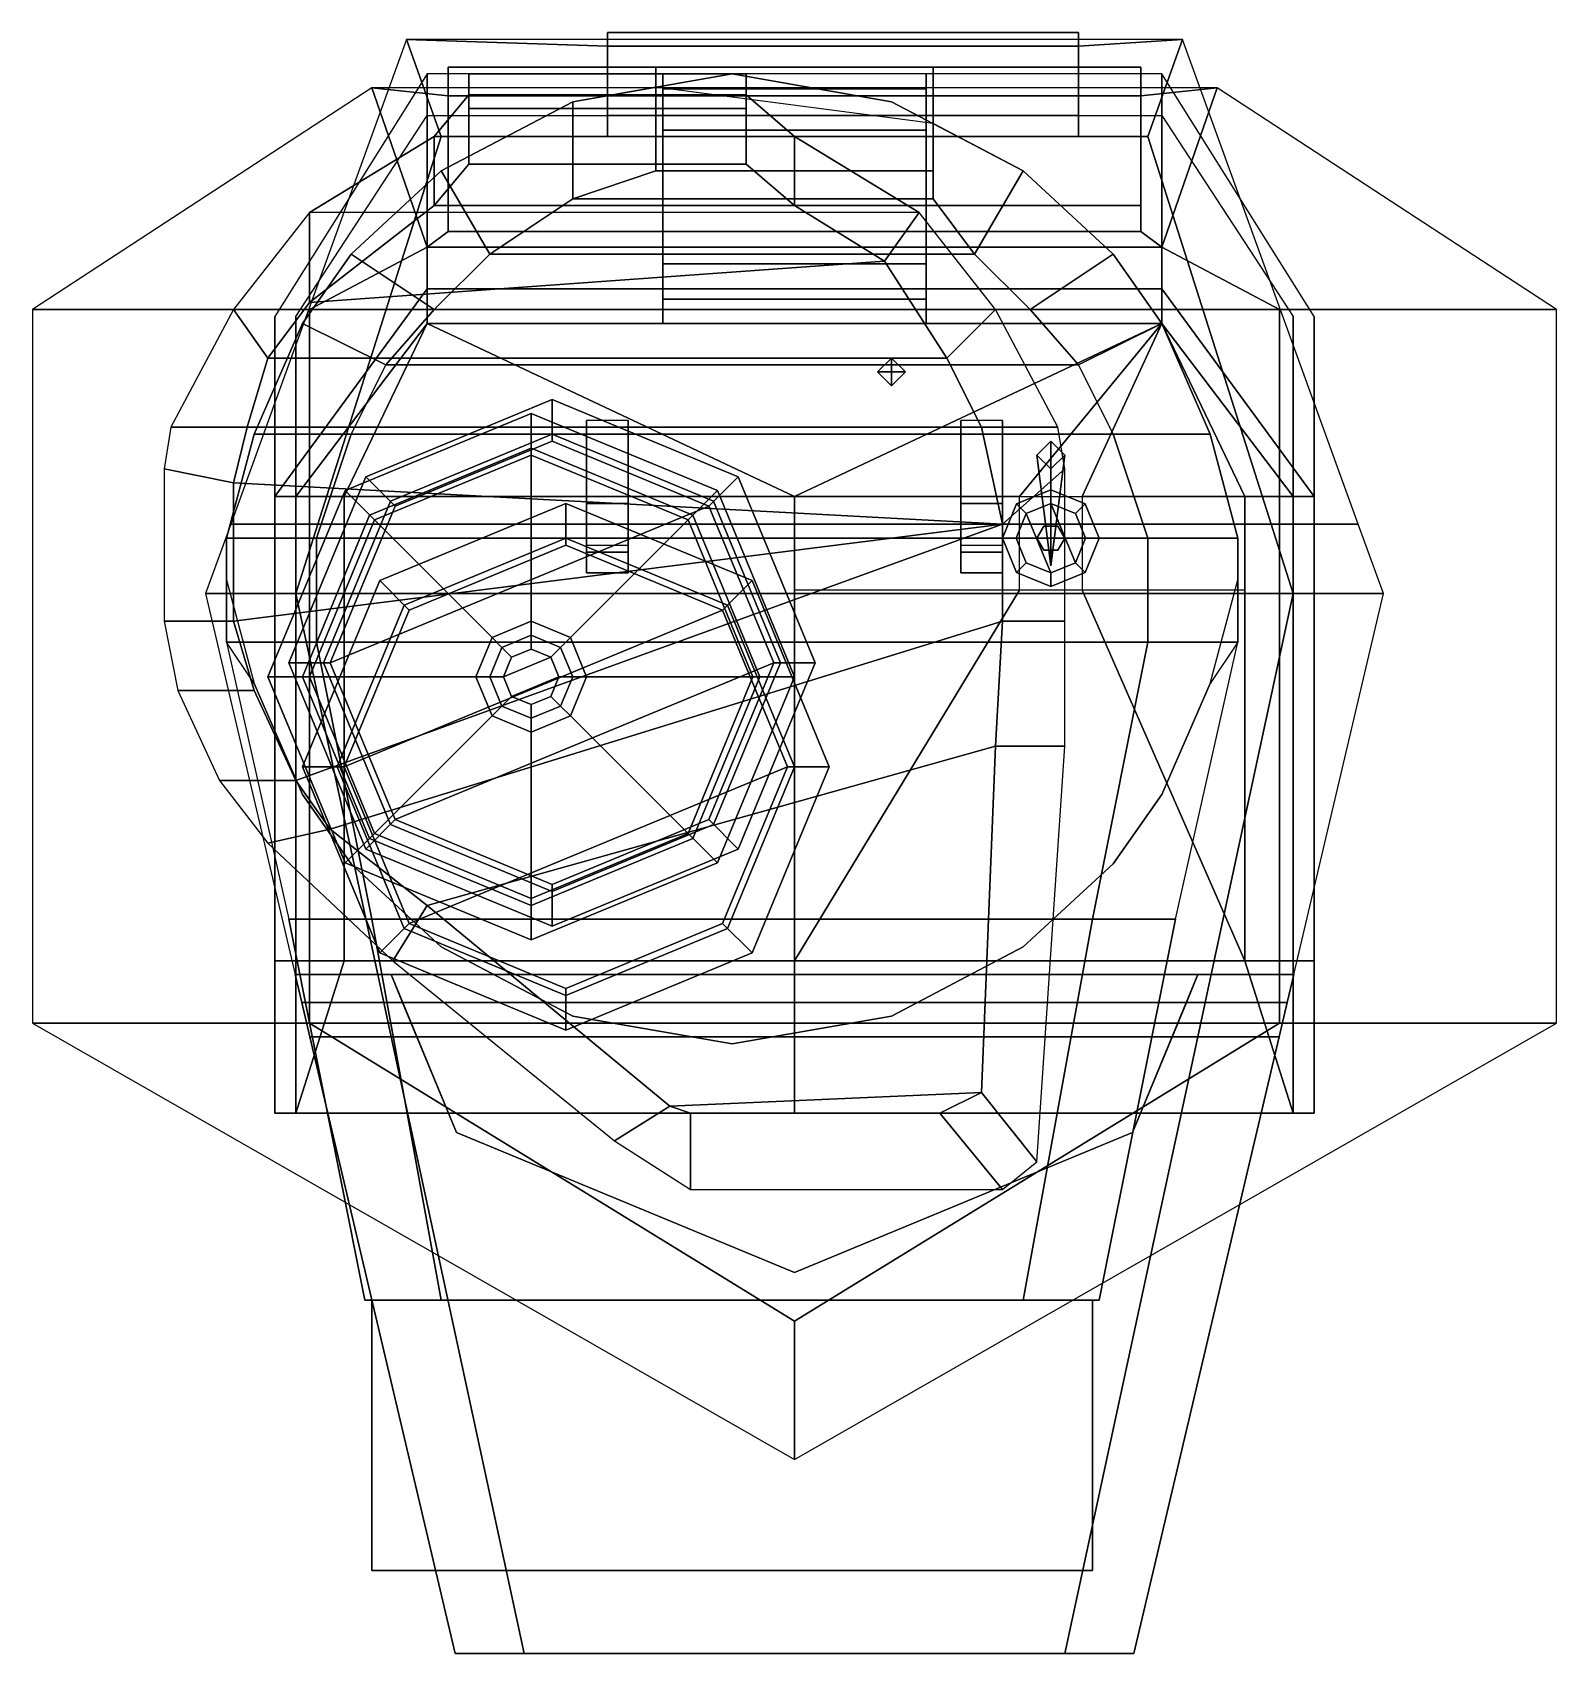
# Model space of a CAD drawing. Header units: millimetres. Extents: x -1.1 to 1.1, y -1.18 to 1.16.
import ezdxf

# ---------------------------------------------------------------- set-up
doc = ezdxf.new("R2010")
doc.units = ezdxf.units.MM
doc.layers.add('tent', color=3, linetype='Continuous')
doc.layers.add('turret', color=2, linetype='Continuous')

msp = doc.modelspace()

# ---------------------------------------------------------------- linework, layer by layer
at = {"layer": 'tent', "extrusion": (-1, 0, 0)}
msp.add_line((0.65, 0.355, 43.72), (0, 0.355, 43.7), dxfattribs=at)
at = {"layer": 'tent'}
for points in [[(-0.72, 0.49, 43.74), (-0.65, 0.49, 43.72), (-0.53, 0.74, 43.74)], [(-0.65, 0.49, 43.72), (0, 0.49, 43.7), (-0.53, 0.74, 43.74)], [(0, 0.49, 43.7), (0.53, 0.74, 43.74), (-0.53, 0.74, 43.74)], [(0, 0.49, 43.7), (0.325, 0.49, 43.71), (0.53, 0.74, 43.74)], [(0.325, 0.49, 43.71), (0.415, 0.49, 43.7128), (0.53, 0.74, 43.74)], [(0.415, 0.49, 43.7128), (0.65, 0.49, 43.72), (0.53, 0.74, 43.74)], [(0.65, 0.49, 43.72), (0.72, 0.49, 43.74), (0.53, 0.74, 43.74)], [(-0.72, -0.18, 43.74), (-0.65, -0.18, 43.72), (-0.65, 0.49, 43.72), (-0.72, 0.49, 43.74)], [(-0.65, -0.18, 43.72), (0, -0.18, 43.7), (0, 0.49, 43.7), (-0.65, 0.49, 43.72)], [(0, -0.18, 43.7), (0.325, 0.355, 43.71), (0.325, 0.49, 43.71), (0, 0.49, 43.7)], [(0.415, 0.355, 43.7128), (0.65, -0.18, 43.72), (0.65, 0.49, 43.72), (0.415, 0.49, 43.7128)], [(0.65, -0.18, 43.72), (0.72, -0.18, 43.74), (0.72, 0.49, 43.74), (0.65, 0.49, 43.72)], [(0, -0.18, 43.7), (0.65, -0.18, 43.72), (0.415, 0.355, 43.7128), (0.325, 0.355, 43.71)], [(-0.72, -0.4, 43.51), (0, -0.4, 43.49), (0, -0.18, 43.7), (-0.65, -0.18, 43.72)], [(-0.72, -0.4, 43.51), (-0.72, -0.4, 43.51), (-0.65, -0.18, 43.72), (-0.72, -0.18, 43.74)], [(0, -0.4, 43.49), (0.72, -0.4, 43.51), (0.65, -0.18, 43.72), (0, -0.18, 43.7)], [(0.72, -0.4, 43.51), (0.72, -0.4, 43.51), (0.72, -0.18, 43.74), (0.65, -0.18, 43.72)], [(-0.72, -0.4, 42.88), (0, -0.4, 43.49), (0, -0.4, 43.49), (-0.72, -0.4, 43.51)], [(0.72, -0.4, 42.88), (0.72, -0.4, 43.51), (0.72, -0.4, 43.51), (0, -0.4, 43.49)]]:
    msp.add_3dface(points, dxfattribs=at)
at = {"layer": 'turret'}
for points in [[(-0.51, 1.01, 14.96), (-0.56, 1.15, 14.26), (-0.8137, 0.45, 14.26), (-0.6882, 0.45, 15.06)], [(0.41, 1.14, 14.31), (0.56, 1.15, 14.26), (-0.56, 1.15, 14.26), (-0.27, 1.14, 14.31)], [(-0.27, 1.01, 14.96), (-0.27, 1.14, 14.31), (-0.56, 1.15, 14.26), (-0.51, 1.01, 14.96)], [(0.41, 1.04, 14.96), (0.41, 1.16, 14.35), (-0.27, 1.16, 14.35), (-0.27, 1.04, 14.96)], [(0.41, 1.16, 14.35), (0.41, 1.14, 14.31), (-0.27, 1.14, 14.31), (-0.27, 1.16, 14.35)], [(-0.27, 1.04, 14.96), (-0.27, 1.16, 14.35), (-0.27, 1.14, 14.31), (-0.27, 1.01, 14.96)], [(0.41, 1.01, 14.96), (0.41, 1.14, 14.31), (0.41, 1.16, 14.35), (0.41, 1.04, 14.96)], [(0.51, 1.01, 14.96), (0.56, 1.15, 14.26), (0.41, 1.14, 14.31), (0.41, 1.01, 14.96)], [(0.8137, 0.45, 14.26), (0.56, 1.15, 14.26), (0.51, 1.01, 14.96), (0.6882, 0.45, 15.06)], [(-0.53, 0.79, 43.74), (-0.53, 1.1, 42.88), (-0.75, 0.75, 42.88), (-0.75, 0.49, 43.74)], [(-0.19, 0.79, 43.74), (-0.19, 1.1, 42.88), (-0.53, 1.1, 42.88), (-0.53, 0.79, 43.74)], [(0.5, 0.91, 2.29), (0.5, 1.11, 1.6), (-0.5, 1.11, 1.6), (-0.5, 0.91, 2.29)], [(0.5, 1.11, 1.6), (0.5, 1.0686, 1.6), (-0.5, 1.0686, 1.6), (-0.5, 1.11, 1.6)], [(-0.5, 0.91, 2.29), (-0.5, 1.11, 1.6), (-0.5, 1.0686, 1.6), (-0.5, 0.8727, 2.29)], [(-0.07, 1.05, -49.8), (-0.07, 1.1, -50.09), (-0.47, 1.1, -50.09), (-0.47, 1.05, -49.8)], [(-0.07, 1.1, -50.09), (-0.07, 1.07, -50.11), (-0.47, 1.07, -50.11), (-0.47, 1.1, -50.09)], [(-0.47, 1.05, -49.8), (-0.47, 1.1, -50.09), (-0.47, 1.07, -50.11), (-0.47, 0.97, -49.76)], [(-0.09, 1.1, -34.46), (-0.09, 1.1, -34.53), (-0.32, 1.06, -34.53), (-0.32, 1.06, -34.46)], [(-0.09, 1.1, -7.24), (-0.09, 1.1, -7.31), (-0.32, 1.06, -7.31), (-0.32, 1.06, -7.24)], [(-0.2, 0.96, -34.04), (-0.2, 1.11, -34.11), (-0.2, 1.0809, -34.46), (-0.2, 0.96, -34.04)], [(-0.2, 1.11, -34.11), (-0.2, 0.96, -34.04), (0.2, 0.96, -34.04), (0.2, 1.11, -34.11)], [(-0.2, 1.11, -34.46), (-0.2, 1.11, -34.11), (0.2, 1.11, -34.11), (0.2, 1.11, -34.46)], [(-0.2, 1.0809, -34.46), (-0.2, 1.11, -34.46), (0.2, 1.11, -34.46), (0.2, 1.0284, -34.46)], [(-0.2, 1.11, -34.46), (-0.2, 1.0809, -34.46), (-0.2, 1.0809, -34.46), (-0.2, 1.11, -34.11)], [(-0.2, 1.11, -7.24), (-0.2, 1.0809, -7.24), (-0.2, 1.0809, -7.24), (-0.2, 1.11, -6.85)], [(-0.2, 1.0809, -7.24), (-0.2, 1.11, -7.24), (0.2, 1.11, -7.24), (0.2, 1.0284, -7.24)], [(-0.2, 1.11, -7.24), (-0.2, 1.11, -6.85), (0.2, 1.11, -6.85), (0.2, 1.11, -7.24)], [(-0.2, 1.11, -6.85), (-0.2, 0.96, -6.82), (0.2, 0.96, -6.82), (0.2, 1.11, -6.85)], [(-0.2, 0.96, -6.82), (-0.2, 1.11, -6.85), (-0.2, 1.0809, -7.24), (-0.2, 0.96, -6.82)], [(-0.19, 1.1, 42.88), (-0.19, 1.0784, 42.94), (0.19, 1.0784, 42.94), (0.19, 1.1, 42.88)], [(0.14, 1.06, -34.46), (0.14, 1.06, -34.53), (-0.09, 1.1, -34.53), (-0.09, 1.1, -34.46)], [(0.14, 1.06, -7.24), (0.14, 1.06, -7.31), (-0.09, 1.1, -7.31), (-0.09, 1.1, -7.24)], [(-0.07, 0.97, -49.76), (-0.07, 1.07, -50.11), (-0.07, 1.1, -50.09), (-0.07, 1.05, -49.8)], [(0.53, 0.79, 43.74), (0.53, 1.1, 42.88), (0.19, 1.1, 42.88), (0.19, 0.79, 43.74)], [(0.2, 1.11, -34.11), (0.2, 0.96, -34.04), (0.2, 0.92, -34.03), (0.2, 1.0284, -34.46)], [(0.2, 1.11, -34.11), (0.2, 1.0284, -34.46), (0.2, 1.0284, -34.46), (0.2, 1.11, -34.46)], [(0.2, 1.11, -6.85), (0.2, 1.0284, -7.24), (0.2, 1.0284, -7.24), (0.2, 1.11, -7.24)], [(0.2, 1.11, -6.85), (0.2, 0.96, -6.82), (0.2, 0.92, -6.81), (0.2, 1.0284, -7.24)], [(0.5, 0.8727, 2.29), (0.5, 1.0686, 1.6), (0.5, 1.11, 1.6), (0.5, 0.91, 2.29)], [(0.75, 0.49, 43.74), (0.75, 0.75, 42.88), (0.53, 1.1, 42.88), (0.53, 0.79, 43.74)], [(-0.53, 0.85, 2.37), (-0.61, 1.08, 1.56), (-1.1, 0.76, 1.56), (-0.7, 0.76, 2.37)], [(-0.5, 0.8727, 2.29), (-0.5, 1.0686, 1.6), (-0.61, 1.08, 1.56), (-0.53, 0.85, 2.37)], [(0.5, 1.0686, 1.6), (0.61, 1.08, 1.56), (-0.61, 1.08, 1.56), (-0.5, 1.0686, 1.6)], [(-0.2, 0.96, -34.04), (-0.2, 1.0809, -34.46), (-0.32, 1.06, -34.46), (-0.32, 0.92, -34.03)], [(-0.2, 0.96, -6.82), (-0.2, 1.0809, -7.24), (-0.32, 1.06, -7.24), (-0.32, 0.92, -6.81)], [(-0.19, 1.0784, 42.94), (-0.19, 1.0191, 42.94), (0.19, 1.0191, 42.94), (0.19, 1.0784, 42.94)], [(-0.19, 0.826, 43.64), (-0.19, 0.7749, 43.64), (-0.19, 1.0191, 42.94), (-0.19, 1.0784, 42.94)], [(0.19, 1.0784, 42.94), (0.19, 1.0191, 42.94), (0.19, 0.7749, 43.64), (0.19, 0.826, 43.64)], [(0.53, 0.85, 2.37), (0.61, 1.08, 1.56), (0.5, 1.0686, 1.6), (0.5, 0.8727, 2.29)], [(0.7, 0.76, 2.37), (1.1, 0.76, 1.56), (0.61, 1.08, 1.56), (0.53, 0.85, 2.37)], [(-0.47, 0.97, -49.76), (-0.47, 1.07, -50.11), (-0.52, 1.01, -50.14), (-0.52, 0.91, -49.74)], [(-0.47, 1.07, -50.11), (-0.07, 1.07, -50.11), (0, 1.01, -50.14), (-0.52, 1.01, -50.14)], [(-0.32, 0.92, -34.03), (-0.32, 1.06, -34.46), (-0.51, 0.96, -34.46), (-0.44, 0.84, -34.01)], [(-0.32, 1.06, -34.46), (-0.32, 1.06, -34.53), (-0.51, 0.96, -34.53), (-0.51, 0.96, -34.46)], [(-0.32, 1.06, -7.24), (-0.32, 1.06, -7.31), (-0.51, 0.96, -7.31), (-0.51, 0.96, -7.24)], [(-0.32, 0.92, -6.81), (-0.32, 1.06, -7.24), (-0.51, 0.96, -7.24), (-0.44, 0.84, -6.79)], [(0, 0.91, -49.74), (0, 1.01, -50.14), (-0.07, 1.07, -50.11), (-0.07, 0.97, -49.76)], [(0.33, 0.96, -34.46), (0.33, 0.96, -34.53), (0.14, 1.06, -34.53), (0.14, 1.06, -34.46)], [(0.33, 0.96, -7.24), (0.33, 0.96, -7.31), (0.14, 1.06, -7.31), (0.14, 1.06, -7.24)], [(-0.72, 0.49, 43.74), (-0.72, 0.75, 42.88), (-0.53, 1.04, 42.88), (-0.53, 0.74, 43.74)], [(-0.53, 0.74, 43.74), (-0.53, 1.04, 42.88), (-0.19, 1.04, 42.88), (-0.19, 0.74, 43.74)], [(-0.07, 0.97, -49.76), (-0.07, 1.05, -49.8), (-0.47, 1.05, -49.8), (-0.47, 0.97, -49.76)], [(0.41, 1.01, 14.96), (0.41, 1.04, 14.96), (-0.27, 1.04, 14.96), (-0.27, 1.01, 14.96)], [(-0.19, 1.0191, 42.94), (-0.19, 1.04, 42.88), (0.19, 1.04, 42.88), (0.19, 1.0191, 42.94)], [(0.19, 0.74, 43.74), (0.19, 1.04, 42.88), (0.53, 1.04, 42.88), (0.53, 0.74, 43.74)], [(0.53, 0.74, 43.74), (0.53, 1.04, 42.88), (0.72, 0.75, 42.88), (0.72, 0.49, 43.74)], [(-0.52, 0.91, -49.74), (-0.52, 1.01, -50.14), (-0.7, 0.9, -50.15), (-0.7, 0.77, -49.71)], [(-0.52, 1.01, -50.14), (0, 1.01, -50.14), (0.18, 0.9, -50.15), (-0.7, 0.9, -50.15)], [(0.6882, 0.45, 15.06), (0.51, 1.01, 14.96), (-0.51, 1.01, 14.96), (-0.6882, 0.45, 15.06)], [(0.13, 0.83, -49.72), (0.18, 0.9, -50.15), (0, 1.01, -50.14), (0, 0.91, -49.74)], [(0.26, 0.84, -34.01), (0.33, 0.96, -34.46), (0.2, 1.0284, -34.46), (0.2, 0.92, -34.03)], [(0.26, 0.84, -6.79), (0.33, 0.96, -7.24), (0.2, 1.0284, -7.24), (0.2, 0.92, -6.81)], [(-0.44, 0.84, -34.01), (-0.51, 0.96, -34.46), (-0.64, 0.84, -34.46), (-0.52, 0.76, -33.99)], [(-0.51, 0.96, -34.46), (-0.51, 0.96, -34.53), (-0.64, 0.84, -34.53), (-0.64, 0.84, -34.46)], [(-0.51, 0.96, -7.24), (-0.51, 0.96, -7.31), (-0.64, 0.84, -7.31), (-0.64, 0.84, -7.24)], [(-0.44, 0.84, -6.79), (-0.51, 0.96, -7.24), (-0.64, 0.84, -7.24), (-0.52, 0.76, -6.77)], [(0, 0.91, -49.74), (-0.07, 0.97, -49.76), (-0.47, 0.97, -49.76), (-0.52, 0.91, -49.74)], [(-0.2, 0.96, -34.04), (-0.32, 0.92, -34.03), (0.2, 0.92, -34.03), (0.2, 0.96, -34.04)], [(-0.2, 0.96, -6.82), (-0.32, 0.92, -6.81), (0.2, 0.92, -6.81), (0.2, 0.96, -6.82)], [(0.34, 0.76, -33.99), (0.46, 0.84, -34.46), (0.33, 0.96, -34.46), (0.26, 0.84, -34.01)], [(0.34, 0.76, -6.77), (0.46, 0.84, -7.24), (0.33, 0.96, -7.24), (0.26, 0.84, -6.79)], [(0.46, 0.84, -34.46), (0.46, 0.84, -34.53), (0.33, 0.96, -34.53), (0.33, 0.96, -34.46)], [(0.46, 0.84, -7.24), (0.46, 0.84, -7.31), (0.33, 0.96, -7.31), (0.33, 0.96, -7.24)], [(-0.32, 0.92, -34.03), (-0.44, 0.84, -34.01), (0.26, 0.84, -34.01), (0.2, 0.92, -34.03)], [(-0.32, 0.92, -6.81), (-0.44, 0.84, -6.79), (0.26, 0.84, -6.79), (0.2, 0.92, -6.81)], [(0.13, 0.83, -49.72), (0, 0.91, -49.74), (-0.52, 0.91, -49.74), (-0.7, 0.77, -49.71)], [(0.5, 0.8727, 2.29), (0.5, 0.91, 2.29), (-0.5, 0.91, 2.29), (-0.5, 0.8727, 2.29)], [(0.53, 0.85, 2.37), (0.5, 0.8727, 2.29), (-0.5, 0.8727, 2.29), (-0.53, 0.85, 2.37)], [(0.7, 0.76, 2.37), (0.53, 0.85, 2.37), (-0.53, 0.85, 2.37), (-0.7, 0.76, 2.37)], [(0.22, 0.69, -49.69), (0.13, 0.83, -49.72), (-0.7, 0.77, -49.71), (-0.76, 0.69, -49.69)], [(-0.52, 0.76, -33.99), (-0.64, 0.84, -34.46), (-0.71, 0.74, -34.46), (-0.59, 0.68, -33.99)], [(-0.64, 0.84, -34.46), (-0.64, 0.84, -34.53), (-0.71, 0.74, -34.53), (-0.71, 0.74, -34.46)], [(-0.64, 0.84, -7.24), (-0.64, 0.84, -7.31), (-0.71, 0.74, -7.31), (-0.71, 0.74, -7.24)], [(-0.52, 0.76, -6.77), (-0.64, 0.84, -7.24), (-0.71, 0.74, -7.24), (-0.59, 0.68, -6.77)], [(-0.44, 0.84, -34.01), (-0.52, 0.76, -33.99), (0.34, 0.76, -33.99), (0.26, 0.84, -34.01)], [(-0.44, 0.84, -6.79), (-0.52, 0.76, -6.77), (0.34, 0.76, -6.77), (0.26, 0.84, -6.79)], [(0.19, 0.79, 43.74), (0.19, 0.826, 43.64), (-0.19, 0.826, 43.64), (-0.19, 0.79, 43.74)], [(0.19, 0.826, 43.64), (0.19, 0.7749, 43.64), (-0.19, 0.7749, 43.64), (-0.19, 0.826, 43.64)], [(0.41, 0.68, -33.99), (0.53, 0.74, -34.46), (0.46, 0.84, -34.46), (0.34, 0.76, -33.99)], [(0.41, 0.68, -6.77), (0.53, 0.74, -7.24), (0.46, 0.84, -7.24), (0.34, 0.76, -6.77)], [(0.53, 0.74, -34.46), (0.53, 0.74, -34.53), (0.46, 0.84, -34.53), (0.46, 0.84, -34.46)], [(0.53, 0.74, -7.24), (0.53, 0.74, -7.31), (0.46, 0.84, -7.31), (0.46, 0.84, -7.24)], [(-0.75, 0.49, 43.74), (-0.72, 0.49, 43.74), (-0.53, 0.74, 43.74), (-0.53, 0.79, 43.74)], [(-0.53, 0.79, 43.74), (-0.53, 0.74, 43.74), (0.53, 0.74, 43.74), (0.53, 0.79, 43.74)], [(-0.19, 0.74, 43.74), (-0.19, 0.7749, 43.64), (0.19, 0.7749, 43.64), (0.19, 0.74, 43.74)], [(0.72, 0.49, 43.74), (0.75, 0.49, 43.74), (0.53, 0.79, 43.74), (0.53, 0.74, 43.74)], [(-0.7, -0.27, 2.37), (-0.7, 0.76, 2.37), (-1.1, 0.76, 1.56), (-1.1, -0.27, 1.56)], [(-0.76, 0.69, -49.69), (-0.81, 0.76, -50.15), (-0.9, 0.59, -50.15), (-0.79, 0.59, -49.69)], [(-0.75, 0.49, 43.74), (-0.75, 0.75, 42.88), (-0.75, -0.4, 42.88), (-0.75, -0.18, 43.74)], [(-0.72, -0.18, 43.74), (-0.72, -0.4, 42.88), (-0.72, 0.75, 42.88), (-0.72, 0.49, 43.74)], [(0.7, -0.27, 2.37), (0.7, 0.76, 2.37), (-0.7, 0.76, 2.37), (-0.7, -0.27, 2.37)], [(-0.52, 0.76, -33.99), (-0.59, 0.68, -33.99), (0.41, 0.68, -33.99), (0.34, 0.76, -33.99)], [(-0.52, 0.76, -6.77), (-0.59, 0.68, -6.77), (0.41, 0.68, -6.77), (0.34, 0.76, -6.77)], [(0.27, 0.59, -49.69), (0.38, 0.59, -50.15), (0.29, 0.76, -50.15), (0.22, 0.69, -49.69)], [(1.1, -0.27, 1.56), (1.1, 0.76, 1.56), (0.7, 0.76, 2.37), (0.7, -0.27, 2.37)], [(0.72, 0.49, 43.74), (0.72, 0.75, 42.88), (0.72, -0.4, 42.88), (0.72, -0.18, 43.74)], [(0.75, -0.18, 43.74), (0.75, -0.4, 42.88), (0.75, 0.75, 42.88), (0.75, 0.49, 43.74)], [(-0.59, 0.68, -33.99), (-0.71, 0.74, -34.46), (-0.78, 0.58, -34.46), (-0.64, 0.58, -33.99)], [(-0.71, 0.74, -34.46), (-0.71, 0.74, -34.53), (-0.78, 0.58, -34.53), (-0.78, 0.58, -34.46)], [(-0.71, 0.74, -7.24), (-0.71, 0.74, -7.31), (-0.78, 0.58, -7.31), (-0.78, 0.58, -7.24)], [(-0.59, 0.68, -6.77), (-0.71, 0.74, -7.24), (-0.78, 0.58, -7.24), (-0.64, 0.58, -6.77)], [(0.46, 0.58, -33.99), (0.6, 0.58, -34.46), (0.53, 0.74, -34.46), (0.41, 0.68, -33.99)], [(0.46, 0.58, -6.77), (0.6, 0.58, -7.24), (0.53, 0.74, -7.24), (0.41, 0.68, -6.77)], [(0.6, 0.58, -34.46), (0.6, 0.58, -34.53), (0.53, 0.74, -34.53), (0.53, 0.74, -34.46)], [(0.6, 0.58, -7.24), (0.6, 0.58, -7.31), (0.53, 0.74, -7.31), (0.53, 0.74, -7.24)], [(0.27, 0.59, -49.69), (0.22, 0.69, -49.69), (-0.76, 0.69, -49.69), (-0.79, 0.59, -49.69)], [(-0.59, 0.68, -33.99), (-0.64, 0.58, -33.99), (0.46, 0.58, -33.99), (0.41, 0.68, -33.99)], [(-0.59, 0.68, -6.77), (-0.64, 0.58, -6.77), (0.46, 0.58, -6.77), (0.41, 0.68, -6.77)], [(0.14, 0.69, -6.77), (0.12, 0.67, -6.77), (0.12, 0.67, -6.45), (0.14, 0.69, -6.45)], [(0.14, 0.69, -6.45), (0.12, 0.67, -6.45), (0.14, 0.67, -6.39)], [(0.14, 0.69, -33.99), (0.12, 0.67, -33.99), (0.12, 0.67, -33.67), (0.14, 0.69, -33.67)], [(0.14, 0.69, -33.67), (0.12, 0.67, -33.67), (0.14, 0.67, -33.61)], [(0.16, 0.67, -6.77), (0.14, 0.69, -6.77), (0.14, 0.69, -6.45), (0.16, 0.67, -6.45)], [(0.16, 0.67, -6.45), (0.14, 0.69, -6.45), (0.14, 0.67, -6.39)], [(0.16, 0.67, -33.99), (0.14, 0.69, -33.99), (0.14, 0.69, -33.67), (0.16, 0.67, -33.67)], [(0.16, 0.67, -33.67), (0.14, 0.69, -33.67), (0.14, 0.67, -33.61)], [(0.12, 0.67, -6.77), (0.14, 0.65, -6.77), (0.14, 0.65, -6.45), (0.12, 0.67, -6.45)], [(0.12, 0.67, -6.45), (0.14, 0.65, -6.45), (0.14, 0.67, -6.39)], [(0.12, 0.67, -33.99), (0.14, 0.65, -33.99), (0.14, 0.65, -33.67), (0.12, 0.67, -33.67)], [(0.12, 0.67, -33.67), (0.14, 0.65, -33.67), (0.14, 0.67, -33.61)], [(0.14, 0.65, -6.77), (0.16, 0.67, -6.77), (0.16, 0.67, -6.45), (0.14, 0.65, -6.45)], [(0.14, 0.65, -6.45), (0.16, 0.67, -6.45), (0.14, 0.67, -6.39)], [(0.14, 0.65, -33.99), (0.16, 0.67, -33.99), (0.16, 0.67, -33.67), (0.14, 0.65, -33.67)], [(0.14, 0.65, -33.67), (0.16, 0.67, -33.67), (0.14, 0.67, -33.61)], [(-0.6063, 0.4563, -49.48), (-0.38, 0.55, -49.48), (-0.38, 0.61, -49.53), (-0.6487, 0.4987, -49.53)], [(-0.38, 0.61, -49.58), (-0.6487, 0.4987, -49.58), (-0.6487, 0.4987, -49.53), (-0.38, 0.61, -49.53)], [(-0.5763, 0.4763, -33.82), (-0.35, 0.57, -33.82), (-0.35, 0.63, -33.86), (-0.6187, 0.5187, -33.86)], [(-0.35, 0.63, -33.91), (-0.6187, 0.5187, -33.91), (-0.6187, 0.5187, -33.86), (-0.35, 0.63, -33.86)], [(-0.35, 0.63, -6.69), (-0.6187, 0.5187, -6.69), (-0.6187, 0.5187, -6.64), (-0.35, 0.63, -6.64)], [(-0.5763, 0.4763, -6.6), (-0.35, 0.57, -6.6), (-0.35, 0.63, -6.64), (-0.6187, 0.5187, -6.64)], [(-0.38, 0.55, -49.48), (-0.1537, 0.4563, -49.48), (-0.1113, 0.4987, -49.53), (-0.38, 0.61, -49.53)], [(-0.1113, 0.4987, -49.58), (-0.38, 0.61, -49.58), (-0.38, 0.61, -49.53), (-0.1113, 0.4987, -49.53)], [(-0.35, 0.57, -33.82), (-0.1237, 0.4763, -33.82), (-0.0813, 0.5187, -33.86), (-0.35, 0.63, -33.86)], [(-0.0813, 0.5187, -33.91), (-0.35, 0.63, -33.91), (-0.35, 0.63, -33.86), (-0.0813, 0.5187, -33.86)], [(-0.0813, 0.5187, -6.69), (-0.35, 0.63, -6.69), (-0.35, 0.63, -6.64), (-0.0813, 0.5187, -6.64)], [(-0.35, 0.57, -6.6), (-0.1237, 0.4763, -6.6), (-0.0813, 0.5187, -6.64), (-0.35, 0.63, -6.64)], [(-0.79, 0.59, -49.69), (-0.9, 0.59, -50.15), (-0.91, 0.53, -50.15), (-0.81, 0.51, -49.69)], [(0.3, 0.45, -49.69), (0.27, 0.59, -49.69), (-0.79, 0.59, -49.69), (-0.81, 0.51, -49.69)], [(-0.24, 0.48, 43.22), (-0.24, 0.6, 42.88), (-0.3, 0.6, 42.88), (-0.3, 0.48, 43.22)], [(-0.3, 0.6, 42.88), (-0.3, 0.42, 42.88), (-0.3, 0.38, 43.22), (-0.3, 0.48, 43.22)], [(-0.24, 0.38, 43.22), (-0.24, 0.42, 42.88), (-0.24, 0.6, 42.88), (-0.24, 0.48, 43.22)], [(0.24, 0.6, 42.88), (0.24, 0.42, 42.88), (0.24, 0.38, 43.22), (0.24, 0.48, 43.22)], [(0.3, 0.48, 43.22), (0.3, 0.6, 42.88), (0.24, 0.6, 42.88), (0.24, 0.48, 43.22)], [(0.3, 0.45, -49.69), (0.39, 0.53, -50.15), (0.38, 0.59, -50.15), (0.27, 0.59, -49.69)], [(0.3, 0.38, 43.22), (0.3, 0.42, 42.88), (0.3, 0.6, 42.88), (0.3, 0.48, 43.22)], [(-0.64, 0.58, -33.99), (-0.78, 0.58, -34.46), (-0.82, 0.43, -34.46), (-0.69, 0.43, -33.99)], [(-0.78, 0.58, -34.46), (-0.78, 0.58, -34.53), (-0.82, 0.43, -34.53), (-0.82, 0.43, -34.46)], [(-0.78, 0.58, -7.24), (-0.78, 0.58, -7.31), (-0.82, 0.43, -7.31), (-0.82, 0.43, -7.24)], [(-0.64, 0.58, -6.77), (-0.78, 0.58, -7.24), (-0.82, 0.43, -7.24), (-0.69, 0.43, -6.77)], [(-0.64, 0.58, -33.99), (-0.69, 0.43, -33.99), (0.51, 0.43, -33.99), (0.46, 0.58, -33.99)], [(-0.64, 0.58, -6.77), (-0.69, 0.43, -6.77), (0.51, 0.43, -6.77), (0.46, 0.58, -6.77)], [(-0.67, 0.25, -33.82), (-0.1237, 0.4763, -33.82), (-0.35, 0.57, -33.82), (-0.5763, 0.4763, -33.82)], [(-0.67, 0.25, -6.6), (-0.1237, 0.4763, -6.6), (-0.35, 0.57, -6.6), (-0.5763, 0.4763, -6.6)], [(-0.35, 0.58, -33.99), (-0.5833, 0.4833, -33.99), (-0.5833, 0.4833, -33.91), (-0.35, 0.58, -33.91)], [(-0.35, 0.58, -6.77), (-0.5833, 0.4833, -6.77), (-0.5833, 0.4833, -6.69), (-0.35, 0.58, -6.69)], [(-0.1167, 0.4833, -33.99), (-0.35, 0.58, -33.99), (-0.35, 0.58, -33.91), (-0.1167, 0.4833, -33.91)], [(-0.1167, 0.4833, -6.77), (-0.35, 0.58, -6.77), (-0.35, 0.58, -6.69), (-0.1167, 0.4833, -6.69)], [(0.37, 0.57, 15.26), (0.35, 0.55, 15.26), (0.37, 0.39, 15.42)], [(0.37, 0.57, 15.03), (0.35, 0.55, 15.04), (0.35, 0.55, 15.26), (0.37, 0.57, 15.26)], [(0.39, 0.55, 15.26), (0.37, 0.57, 15.26), (0.37, 0.39, 15.42)], [(0.39, 0.55, 15.04), (0.37, 0.57, 15.03), (0.37, 0.57, 15.26), (0.39, 0.55, 15.26)], [(0.51, 0.43, -33.99), (0.64, 0.43, -34.46), (0.6, 0.58, -34.46), (0.46, 0.58, -33.99)], [(0.51, 0.43, -6.77), (0.64, 0.43, -7.24), (0.6, 0.58, -7.24), (0.46, 0.58, -6.77)], [(0.64, 0.43, -34.46), (0.64, 0.43, -34.53), (0.6, 0.58, -34.53), (0.6, 0.58, -34.46)], [(0.64, 0.43, -7.24), (0.64, 0.43, -7.31), (0.6, 0.58, -7.31), (0.6, 0.58, -7.24)], [(-0.38, 0.56, -49.69), (-0.6133, 0.4633, -49.69), (-0.6133, 0.4633, -49.58), (-0.38, 0.56, -49.58)], [(-0.4366, 0.2866, -49.48), (-0.38, 0.31, -49.48), (-0.38, 0.55, -49.48), (-0.6063, 0.4563, -49.48)], [(-0.1467, 0.4633, -49.69), (-0.38, 0.56, -49.69), (-0.38, 0.56, -49.58), (-0.1467, 0.4633, -49.58)], [(-0.38, 0.31, -49.48), (-0.3234, 0.2866, -49.48), (-0.1537, 0.4563, -49.48), (-0.38, 0.55, -49.48)], [(0.35, 0.55, 15.26), (0.37, 0.53, 15.26), (0.37, 0.39, 15.42)], [(0.35, 0.55, 15.04), (0.37, 0.53, 15.04), (0.37, 0.53, 15.26), (0.35, 0.55, 15.26)], [(0.37, 0.53, 15.26), (0.39, 0.55, 15.26), (0.37, 0.39, 15.42)], [(0.37, 0.53, 15.04), (0.39, 0.55, 15.04), (0.39, 0.55, 15.26), (0.37, 0.53, 15.26)], [(-0.81, 0.51, -49.69), (-0.91, 0.53, -50.15), (-0.91, 0.31, -50.15), (-0.81, 0.31, -49.69)], [(-0.67, 0.25, -33.82), (-0.5763, 0.4763, -33.82), (-0.6187, 0.5187, -33.86), (-0.73, 0.25, -33.86)], [(-0.6187, 0.5187, -33.91), (-0.73, 0.25, -33.91), (-0.73, 0.25, -33.86), (-0.6187, 0.5187, -33.86)], [(-0.6187, 0.5187, -6.69), (-0.73, 0.25, -6.69), (-0.73, 0.25, -6.64), (-0.6187, 0.5187, -6.64)], [(-0.67, 0.25, -6.6), (-0.5763, 0.4763, -6.6), (-0.6187, 0.5187, -6.64), (-0.73, 0.25, -6.64)], [(-0.1237, 0.4763, -33.82), (-0.03, 0.25, -33.82), (0.03, 0.25, -33.86), (-0.0813, 0.5187, -33.86)], [(-0.1237, 0.4763, -6.6), (-0.03, 0.25, -6.6), (0.03, 0.25, -6.64), (-0.0813, 0.5187, -6.64)], [(0.03, 0.25, -33.91), (-0.0813, 0.5187, -33.91), (-0.0813, 0.5187, -33.86), (0.03, 0.25, -33.86)], [(0.03, 0.25, -6.69), (-0.0813, 0.5187, -6.69), (-0.0813, 0.5187, -6.64), (0.03, 0.25, -6.64)], [(0.3, 0.31, -49.69), (0.39, 0.31, -50.15), (0.39, 0.53, -50.15), (0.3, 0.45, -49.69)], [(-0.81, 0.51, -49.69), (-0.81, 0.31, -49.69), (0.3, 0.45, -49.69), (-0.81, 0.51, -49.69)], [(-0.7, 0.23, -49.48), (-0.6063, 0.4563, -49.48), (-0.6487, 0.4987, -49.53), (-0.76, 0.23, -49.53)], [(-0.6487, 0.4987, -49.58), (-0.76, 0.23, -49.58), (-0.76, 0.23, -49.53), (-0.6487, 0.4987, -49.53)], [(-0.1537, 0.4563, -49.48), (-0.06, 0.23, -49.48), (0, 0.23, -49.53), (-0.1113, 0.4987, -49.53)], [(0, 0.23, -49.58), (-0.1113, 0.4987, -49.58), (-0.1113, 0.4987, -49.53), (0, 0.23, -49.53)], [(0.37, 0.5, 43.12), (0.3205, 0.4795, 43.12), (0.3205, 0.4795, 43.34), (0.37, 0.5, 43.34)], [(0.37, 0.5, 43.34), (0.3205, 0.4795, 43.34), (0.3346, 0.4654, 43.34), (0.37, 0.48, 43.34)], [(0.4195, 0.4795, 43.12), (0.37, 0.5, 43.12), (0.37, 0.5, 43.34), (0.4195, 0.4795, 43.34)], [(0.4195, 0.4795, 43.34), (0.37, 0.5, 43.34), (0.37, 0.48, 43.34), (0.4054, 0.4654, 43.34)], [(-0.75, -0.18, 43.74), (-0.72, -0.18, 43.74), (-0.72, 0.49, 43.74), (-0.75, 0.49, 43.74)], [(-0.5833, 0.4833, -33.99), (-0.68, 0.25, -33.99), (-0.68, 0.25, -33.91), (-0.5833, 0.4833, -33.91)], [(-0.5833, 0.4833, -6.77), (-0.68, 0.25, -6.77), (-0.68, 0.25, -6.69), (-0.5833, 0.4833, -6.69)], [(-0.5763, 0.0237, -33.82), (-0.03, 0.25, -33.82), (-0.1237, 0.4763, -33.82), (-0.67, 0.25, -33.82)], [(-0.5763, 0.0237, -6.6), (-0.03, 0.25, -6.6), (-0.1237, 0.4763, -6.6), (-0.67, 0.25, -6.6)], [(-0.5563, 0.3263, 15.23), (-0.33, 0.42, 15.23), (-0.33, 0.48, 15.19), (-0.5987, 0.3687, 15.19)], [(-0.33, 0.48, 15.14), (-0.5987, 0.3687, 15.14), (-0.5987, 0.3687, 15.19), (-0.33, 0.48, 15.19)], [(-0.33, 0.42, 15.23), (-0.1037, 0.3263, 15.23), (-0.0613, 0.3687, 15.19), (-0.33, 0.48, 15.19)], [(-0.0613, 0.3687, 15.14), (-0.33, 0.48, 15.14), (-0.33, 0.48, 15.19), (-0.0613, 0.3687, 15.19)], [(-0.3, 0.48, 43.22), (-0.3, 0.38, 43.22), (-0.3, 0.41, 43.28), (-0.3, 0.45, 43.28)], [(-0.24, 0.45, 43.28), (-0.24, 0.48, 43.22), (-0.3, 0.48, 43.22), (-0.3, 0.45, 43.28)], [(-0.24, 0.41, 43.28), (-0.24, 0.38, 43.22), (-0.24, 0.48, 43.22), (-0.24, 0.45, 43.28)], [(-0.02, 0.25, -33.99), (-0.1167, 0.4833, -33.99), (-0.1167, 0.4833, -33.91), (-0.02, 0.25, -33.91)], [(-0.02, 0.25, -6.77), (-0.1167, 0.4833, -6.77), (-0.1167, 0.4833, -6.69), (-0.02, 0.25, -6.69)], [(0.3, 0.45, 43.28), (0.3, 0.48, 43.22), (0.24, 0.48, 43.22), (0.24, 0.45, 43.28)], [(0.24, 0.48, 43.22), (0.24, 0.38, 43.22), (0.24, 0.41, 43.28), (0.24, 0.45, 43.28)], [(0.3, 0.41, 43.28), (0.3, 0.38, 43.22), (0.3, 0.48, 43.22), (0.3, 0.45, 43.28)], [(0.3205, 0.4795, 43.12), (0.3, 0.43, 43.12), (0.3, 0.43, 43.34), (0.3205, 0.4795, 43.34)], [(0.3205, 0.4795, 43.34), (0.3, 0.43, 43.34), (0.32, 0.43, 43.34), (0.3346, 0.4654, 43.34)], [(0.37, 0.48, 43.34), (0.3346, 0.4654, 43.34), (0.3346, 0.4654, 43.63), (0.37, 0.48, 43.63)], [(0.3346, 0.4654, 43.63), (0.37, 0.38, 43.63), (0.4054, 0.3946, 43.63), (0.37, 0.48, 43.63)], [(0.4054, 0.4654, 43.34), (0.37, 0.48, 43.34), (0.37, 0.48, 43.63), (0.4054, 0.4654, 43.63)], [(0.37, 0.48, 43.63), (0.4054, 0.3946, 43.63), (0.42, 0.43, 43.63), (0.4054, 0.4654, 43.63)], [(0.44, 0.43, 43.34), (0.4195, 0.4795, 43.34), (0.4054, 0.4654, 43.34), (0.42, 0.43, 43.34)], [(0.44, 0.43, 43.12), (0.4195, 0.4795, 43.12), (0.4195, 0.4795, 43.34), (0.44, 0.43, 43.34)], [(0.72, -0.18, 43.74), (0.75, -0.18, 43.74), (0.75, 0.49, 43.74), (0.72, 0.49, 43.74)], [(-0.8137, 0.45, 14.26), (-0.85, 0.35, 14.26), (-0.72, 0.35, 15.06), (-0.6882, 0.45, 15.06)], [(-0.78, 0.21, -49.69), (-0.72, 0.08, -49.69), (0.3, 0.45, -49.69), (-0.81, 0.31, -49.69)], [(-0.72, 0.08, -49.69), (-0.67, 0.01, -49.69), (0.3, 0.31, -49.69), (0.3, 0.45, -49.69)], [(-0.6882, 0.45, 15.06), (-0.72, 0.35, 15.06), (0.72, 0.35, 15.06), (0.6882, 0.45, 15.06)], [(-0.6133, 0.4633, -49.69), (-0.71, 0.23, -49.69), (-0.71, 0.23, -49.58), (-0.6133, 0.4633, -49.58)], [(-0.46, 0.23, -49.48), (-0.4366, 0.2866, -49.48), (-0.6063, 0.4563, -49.48), (-0.7, 0.23, -49.48)], [(-0.3234, 0.2866, -49.48), (-0.3, 0.23, -49.48), (-0.06, 0.23, -49.48), (-0.1537, 0.4563, -49.48)], [(-0.3, 0.45, 43.28), (-0.3, 0.41, 43.28), (-0.24, 0.41, 43.28), (-0.24, 0.45, 43.28)], [(-0.05, 0.23, -49.69), (-0.1467, 0.4633, -49.69), (-0.1467, 0.4633, -49.58), (-0.05, 0.23, -49.58)], [(0.24, 0.45, 43.28), (0.24, 0.41, 43.28), (0.3, 0.41, 43.28), (0.3, 0.45, 43.28)], [(0.3346, 0.4654, 43.34), (0.32, 0.43, 43.34), (0.32, 0.43, 43.63), (0.3346, 0.4654, 43.63)], [(0.32, 0.43, 43.63), (0.3346, 0.3946, 43.63), (0.37, 0.38, 43.63), (0.3346, 0.4654, 43.63)], [(0.36, 0.4473, 43.63), (0.35, 0.43, 43.63), (0.35, 0.43, 43.8), (0.36, 0.4473, 43.8)], [(0.36, 0.4473, 43.8), (0.35, 0.43, 43.8), (0.39, 0.43, 43.8), (0.38, 0.4473, 43.8)], [(0.38, 0.4473, 43.63), (0.36, 0.4473, 43.63), (0.36, 0.4473, 43.8), (0.38, 0.4473, 43.8)], [(0.39, 0.43, 43.63), (0.38, 0.4473, 43.63), (0.38, 0.4473, 43.8), (0.39, 0.43, 43.8)], [(0.42, 0.43, 43.34), (0.4054, 0.4654, 43.34), (0.4054, 0.4654, 43.63), (0.42, 0.43, 43.63)], [(0.72, 0.35, 15.06), (0.85, 0.35, 14.26), (0.8137, 0.45, 14.26), (0.6882, 0.45, 15.06)], [(-0.69, 0.43, -33.99), (-0.82, 0.43, -34.46), (-0.82, 0.28, -34.46), (-0.69, 0.28, -33.99)], [(-0.82, 0.43, -34.46), (-0.82, 0.43, -34.53), (-0.82, 0.37, -34.53), (-0.82, 0.28, -34.46)], [(-0.82, 0.43, -7.24), (-0.82, 0.43, -7.31), (-0.82, 0.37, -7.31), (-0.82, 0.28, -7.24)], [(-0.69, 0.43, -6.77), (-0.82, 0.43, -7.24), (-0.82, 0.28, -7.24), (-0.69, 0.28, -6.77)], [(-0.69, 0.43, -33.99), (-0.69, 0.28, -33.99), (0.51, 0.28, -33.99), (0.51, 0.43, -33.99)], [(-0.69, 0.43, -6.77), (-0.69, 0.28, -6.77), (0.51, 0.28, -6.77), (0.51, 0.43, -6.77)], [(-0.33, 0.43, 15.06), (-0.5633, 0.3333, 15.06), (-0.5633, 0.3333, 15.14), (-0.33, 0.43, 15.14)], [(-0.0967, 0.3333, 15.06), (-0.33, 0.43, 15.06), (-0.33, 0.43, 15.14), (-0.0967, 0.3333, 15.14)], [(0.3, 0.43, 43.12), (0.3205, 0.3805, 43.12), (0.3205, 0.3805, 43.34), (0.3, 0.43, 43.34)], [(0.3, 0.43, 43.34), (0.3205, 0.3805, 43.34), (0.3346, 0.3946, 43.34), (0.32, 0.43, 43.34)], [(0.32, 0.43, 43.34), (0.3346, 0.3946, 43.34), (0.3346, 0.3946, 43.63), (0.32, 0.43, 43.63)], [(0.35, 0.43, 43.63), (0.36, 0.4127, 43.63), (0.36, 0.4127, 43.8), (0.35, 0.43, 43.8)], [(0.35, 0.43, 43.8), (0.36, 0.4127, 43.8), (0.38, 0.4127, 43.8), (0.39, 0.43, 43.8)], [(0.38, 0.4127, 43.63), (0.39, 0.43, 43.63), (0.39, 0.43, 43.8), (0.38, 0.4127, 43.8)], [(0.4054, 0.3946, 43.34), (0.42, 0.43, 43.34), (0.42, 0.43, 43.63), (0.4054, 0.3946, 43.63)], [(0.4195, 0.3805, 43.34), (0.44, 0.43, 43.34), (0.42, 0.43, 43.34), (0.4054, 0.3946, 43.34)], [(0.4195, 0.3805, 43.12), (0.44, 0.43, 43.12), (0.44, 0.43, 43.34), (0.4195, 0.3805, 43.34)], [(0.51, 0.28, -33.99), (0.64, 0.28, -34.46), (0.64, 0.43, -34.46), (0.51, 0.43, -33.99)], [(0.51, 0.28, -6.77), (0.64, 0.28, -7.24), (0.64, 0.43, -7.24), (0.51, 0.43, -6.77)], [(0.64, 0.28, -34.46), (0.64, 0.37, -34.53), (0.64, 0.43, -34.53), (0.64, 0.43, -34.46)], [(0.64, 0.28, -7.24), (0.64, 0.37, -7.31), (0.64, 0.43, -7.31), (0.64, 0.43, -7.24)], [(-0.65, 0.1, 15.23), (-0.1037, 0.3263, 15.23), (-0.33, 0.42, 15.23), (-0.5563, 0.3263, 15.23)], [(-0.3, 0.38, 43.22), (-0.3, 0.42, 42.88), (-0.24, 0.42, 42.88), (-0.24, 0.38, 43.22)], [(-0.3, 0.41, 43.28), (-0.3, 0.38, 43.22), (-0.24, 0.38, 43.22), (-0.24, 0.41, 43.28)], [(0.24, 0.38, 43.22), (0.24, 0.42, 42.88), (0.3, 0.42, 42.88), (0.3, 0.38, 43.22)], [(0.24, 0.41, 43.28), (0.24, 0.38, 43.22), (0.3, 0.38, 43.22), (0.3, 0.41, 43.28)], [(0.36, 0.4127, 43.63), (0.38, 0.4127, 43.63), (0.38, 0.4127, 43.8), (0.36, 0.4127, 43.8)], [(0.3205, 0.3805, 43.34), (0.37, 0.36, 43.34), (0.37, 0.38, 43.34), (0.3346, 0.3946, 43.34)], [(0.3205, 0.3805, 43.12), (0.37, 0.36, 43.12), (0.37, 0.36, 43.34), (0.3205, 0.3805, 43.34)], [(0.3346, 0.3946, 43.34), (0.37, 0.38, 43.34), (0.37, 0.38, 43.63), (0.3346, 0.3946, 43.63)], [(0.37, 0.38, 43.34), (0.4054, 0.3946, 43.34), (0.4054, 0.3946, 43.63), (0.37, 0.38, 43.63)], [(0.37, 0.36, 43.34), (0.4195, 0.3805, 43.34), (0.4054, 0.3946, 43.34), (0.37, 0.38, 43.34)], [(0.37, 0.36, 43.12), (0.4195, 0.3805, 43.12), (0.4195, 0.3805, 43.34), (0.37, 0.36, 43.34)], [(-0.82, 0.28, -34.46), (-0.82, 0.37, -34.53), (-0.78, 0.22, -34.53), (-0.78, 0.22, -34.46)], [(-0.82, 0.28, -7.24), (-0.82, 0.37, -7.31), (-0.78, 0.22, -7.31), (-0.78, 0.22, -7.24)], [(-0.65, 0.1, 15.23), (-0.5563, 0.3263, 15.23), (-0.5987, 0.3687, 15.19), (-0.71, 0.1, 15.19)], [(-0.5987, 0.3687, 15.14), (-0.71, 0.1, 15.14), (-0.71, 0.1, 15.19), (-0.5987, 0.3687, 15.19)], [(-0.1037, 0.3263, 15.23), (-0.01, 0.1, 15.23), (0.05, 0.1, 15.19), (-0.0613, 0.3687, 15.19)], [(0.05, 0.1, 15.14), (-0.0613, 0.3687, 15.14), (-0.0613, 0.3687, 15.19), (0.05, 0.1, 15.19)], [(0.6, 0.22, -34.46), (0.6, 0.22, -34.53), (0.64, 0.37, -34.53), (0.64, 0.28, -34.46)], [(0.6, 0.22, -7.24), (0.6, 0.22, -7.31), (0.64, 0.37, -7.31), (0.64, 0.28, -7.24)], [(-0.72, 0.35, 15.06), (-0.85, 0.35, 14.26), (-0.7206, -0.2, 14.26), (-0.6014, -0.2, 15.06)], [(0.6014, -0.2, 15.06), (0.72, 0.35, 15.06), (-0.72, 0.35, 15.06), (-0.6014, -0.2, 15.06)], [(-0.5633, 0.3333, 15.06), (-0.66, 0.1, 15.06), (-0.66, 0.1, 15.14), (-0.5633, 0.3333, 15.14)], [(0, 0.1, 15.06), (-0.0967, 0.3333, 15.06), (-0.0967, 0.3333, 15.14), (0, 0.1, 15.14)], [(0.7206, -0.2, 14.26), (0.85, 0.35, 14.26), (0.72, 0.35, 15.06), (0.6014, -0.2, 15.06)], [(-0.81, 0.31, -49.69), (-0.91, 0.31, -50.15), (-0.89, 0.21, -50.15), (-0.78, 0.21, -49.69)], [(-0.67, 0.01, -49.69), (-0.53, -0.1, -49.69), (0.29, 0.13, -49.69), (0.3, 0.31, -49.69)], [(-0.5563, -0.1263, 15.23), (-0.01, 0.1, 15.23), (-0.1037, 0.3263, 15.23), (-0.65, 0.1, 15.23)], [(-0.38, 0.31, -49.48), (-0.4366, 0.2866, -49.48), (-0.4366, 0.2866, -49.46), (-0.38, 0.31, -49.46)], [(-0.38, 0.31, -49.46), (-0.4366, 0.2866, -49.46), (-0.4224, 0.2724, -49.46), (-0.38, 0.29, -49.46)], [(-0.3234, 0.2866, -49.48), (-0.38, 0.31, -49.48), (-0.38, 0.31, -49.46), (-0.3234, 0.2866, -49.46)], [(-0.3234, 0.2866, -49.46), (-0.38, 0.31, -49.46), (-0.38, 0.29, -49.46), (-0.3376, 0.2724, -49.46)], [(0.29, 0.13, -49.69), (0.39, 0.13, -50.15), (0.39, 0.31, -50.15), (0.3, 0.31, -49.69)], [(-0.4366, 0.2866, -49.48), (-0.46, 0.23, -49.48), (-0.46, 0.23, -49.46), (-0.4366, 0.2866, -49.46)], [(-0.4366, 0.2866, -49.46), (-0.46, 0.23, -49.46), (-0.44, 0.23, -49.46), (-0.4224, 0.2724, -49.46)], [(-0.38, 0.29, -49.36), (-0.4224, 0.2724, -49.36), (-0.4083, 0.2583, -49.34), (-0.38, 0.27, -49.34)], [(-0.38, 0.29, -49.46), (-0.4224, 0.2724, -49.46), (-0.4224, 0.2724, -49.36), (-0.38, 0.29, -49.36)], [(-0.3376, 0.2724, -49.36), (-0.38, 0.29, -49.36), (-0.38, 0.27, -49.34), (-0.3517, 0.2583, -49.34)], [(-0.3376, 0.2724, -49.46), (-0.38, 0.29, -49.46), (-0.38, 0.29, -49.36), (-0.3376, 0.2724, -49.36)], [(-0.3, 0.23, -49.46), (-0.3234, 0.2866, -49.46), (-0.3376, 0.2724, -49.46), (-0.32, 0.23, -49.46)], [(-0.3, 0.23, -49.48), (-0.3234, 0.2866, -49.48), (-0.3234, 0.2866, -49.46), (-0.3, 0.23, -49.46)], [(-0.82, 0.28, -34.46), (-0.73, -0.12, -34.46), (-0.61, -0.12, -33.99), (-0.69, 0.28, -33.99)], [(-0.82, 0.28, -7.24), (-0.73, -0.12, -7.24), (-0.61, -0.12, -6.77), (-0.69, 0.28, -6.77)], [(-0.69, 0.28, -33.99), (-0.61, -0.12, -33.99), (0.43, -0.12, -33.99), (0.51, 0.28, -33.99)], [(-0.69, 0.28, -6.77), (-0.61, -0.12, -6.77), (0.43, -0.12, -6.77), (0.51, 0.28, -6.77)], [(-0.4224, 0.2724, -49.36), (-0.44, 0.23, -49.36), (-0.42, 0.23, -49.34), (-0.4083, 0.2583, -49.34)], [(-0.4224, 0.2724, -49.46), (-0.44, 0.23, -49.46), (-0.44, 0.23, -49.36), (-0.4224, 0.2724, -49.36)], [(-0.38, 0.27, -49.34), (-0.4083, 0.2583, -49.34), (-0.42, 0.23, -49.34), (-0.3517, 0.2583, -49.34)], [(-0.3517, 0.2583, -49.34), (-0.42, 0.23, -49.34), (-0.4083, 0.2017, -49.34), (-0.34, 0.23, -49.34)], [(-0.32, 0.23, -49.36), (-0.3376, 0.2724, -49.36), (-0.3517, 0.2583, -49.34), (-0.34, 0.23, -49.34)], [(-0.32, 0.23, -49.46), (-0.3376, 0.2724, -49.46), (-0.3376, 0.2724, -49.36), (-0.32, 0.23, -49.36)], [(0.43, -0.12, -33.99), (0.55, -0.12, -34.46), (0.64, 0.28, -34.46), (0.51, 0.28, -33.99)], [(0.43, -0.12, -6.77), (0.55, -0.12, -7.24), (0.64, 0.28, -7.24), (0.51, 0.28, -6.77)], [(-0.5763, 0.0237, -33.82), (-0.67, 0.25, -33.82), (-0.73, 0.25, -33.86), (-0.6187, -0.0187, -33.86)], [(-0.73, 0.25, -33.91), (-0.6187, -0.0187, -33.91), (-0.6187, -0.0187, -33.86), (-0.73, 0.25, -33.86)], [(-0.73, 0.25, -6.69), (-0.6187, -0.0187, -6.69), (-0.6187, -0.0187, -6.64), (-0.73, 0.25, -6.64)], [(-0.5763, 0.0237, -6.6), (-0.67, 0.25, -6.6), (-0.73, 0.25, -6.64), (-0.6187, -0.0187, -6.64)], [(-0.68, 0.25, -33.99), (-0.5833, 0.0167, -33.99), (-0.5833, 0.0167, -33.91), (-0.68, 0.25, -33.91)], [(-0.68, 0.25, -6.77), (-0.5833, 0.0167, -6.77), (-0.5833, 0.0167, -6.69), (-0.68, 0.25, -6.69)], [(-0.35, -0.07, -33.82), (-0.1237, 0.0237, -33.82), (-0.03, 0.25, -33.82), (-0.5763, 0.0237, -33.82)], [(-0.35, -0.07, -6.6), (-0.1237, 0.0237, -6.6), (-0.03, 0.25, -6.6), (-0.5763, 0.0237, -6.6)], [(-0.03, 0.25, -33.82), (-0.1237, 0.0237, -33.82), (-0.0813, -0.0187, -33.86), (0.03, 0.25, -33.86)], [(-0.03, 0.25, -6.6), (-0.1237, 0.0237, -6.6), (-0.0813, -0.0187, -6.64), (0.03, 0.25, -6.64)], [(-0.1167, 0.0167, -33.99), (-0.02, 0.25, -33.99), (-0.02, 0.25, -33.91), (-0.1167, 0.0167, -33.91)], [(-0.1167, 0.0167, -6.77), (-0.02, 0.25, -6.77), (-0.02, 0.25, -6.69), (-0.1167, 0.0167, -6.69)], [(-0.0813, -0.0187, -33.91), (0.03, 0.25, -33.91), (0.03, 0.25, -33.86), (-0.0813, -0.0187, -33.86)], [(-0.0813, -0.0187, -6.69), (0.03, 0.25, -6.69), (0.03, 0.25, -6.64), (-0.0813, -0.0187, -6.64)], [(-0.78, 0.22, -34.46), (-0.78, 0.22, -34.53), (-0.71, 0.06, -34.53), (-0.71, 0.06, -34.46)], [(-0.78, 0.22, -7.24), (-0.78, 0.22, -7.31), (-0.71, 0.06, -7.31), (-0.71, 0.06, -7.24)], [(-0.6063, 0.0037, -49.48), (-0.7, 0.23, -49.48), (-0.76, 0.23, -49.53), (-0.6487, -0.0387, -49.53)], [(-0.76, 0.23, -49.58), (-0.6487, -0.0387, -49.58), (-0.6487, -0.0387, -49.53), (-0.76, 0.23, -49.53)], [(-0.71, 0.23, -49.69), (-0.6133, -0.0033, -49.69), (-0.6133, -0.0033, -49.58), (-0.71, 0.23, -49.58)], [(-0.4366, 0.1734, -49.48), (-0.46, 0.23, -49.48), (-0.7, 0.23, -49.48), (-0.6063, 0.0037, -49.48)], [(-0.46, 0.23, -49.48), (-0.4366, 0.1734, -49.48), (-0.4366, 0.1734, -49.46), (-0.46, 0.23, -49.46)], [(-0.46, 0.23, -49.46), (-0.4366, 0.1734, -49.46), (-0.4224, 0.1876, -49.46), (-0.44, 0.23, -49.46)], [(-0.44, 0.23, -49.36), (-0.4224, 0.1876, -49.36), (-0.4083, 0.2017, -49.34), (-0.42, 0.23, -49.34)], [(-0.44, 0.23, -49.46), (-0.4224, 0.1876, -49.46), (-0.4224, 0.1876, -49.36), (-0.44, 0.23, -49.36)], [(-0.34, 0.23, -49.34), (-0.4083, 0.2017, -49.34), (-0.38, 0.19, -49.34), (-0.3517, 0.2017, -49.34)], [(-0.3376, 0.1876, -49.36), (-0.32, 0.23, -49.36), (-0.34, 0.23, -49.34), (-0.3517, 0.2017, -49.34)], [(-0.3376, 0.1876, -49.46), (-0.32, 0.23, -49.46), (-0.32, 0.23, -49.36), (-0.3376, 0.1876, -49.36)], [(-0.3234, 0.1734, -49.46), (-0.3, 0.23, -49.46), (-0.32, 0.23, -49.46), (-0.3376, 0.1876, -49.46)], [(-0.3234, 0.1734, -49.48), (-0.3, 0.23, -49.48), (-0.3, 0.23, -49.46), (-0.3234, 0.1734, -49.46)], [(-0.3, 0.23, -49.48), (-0.3234, 0.1734, -49.48), (-0.1537, 0.0037, -49.48), (-0.06, 0.23, -49.48)], [(-0.06, 0.23, -49.48), (-0.1537, 0.0037, -49.48), (-0.1113, -0.0387, -49.53), (0, 0.23, -49.53)], [(-0.1467, -0.0033, -49.69), (-0.05, 0.23, -49.69), (-0.05, 0.23, -49.58), (-0.1467, -0.0033, -49.58)], [(-0.1113, -0.0387, -49.58), (0, 0.23, -49.58), (0, 0.23, -49.53), (-0.1113, -0.0387, -49.53)], [(0.53, 0.06, -34.46), (0.53, 0.06, -34.53), (0.6, 0.22, -34.53), (0.6, 0.22, -34.46)], [(0.53, 0.06, -7.24), (0.53, 0.06, -7.31), (0.6, 0.22, -7.31), (0.6, 0.22, -7.24)], [(-0.78, 0.21, -49.69), (-0.89, 0.21, -50.15), (-0.83, 0.08, -50.15), (-0.72, 0.08, -49.69)], [(-0.4366, 0.1734, -49.46), (-0.38, 0.15, -49.46), (-0.38, 0.17, -49.46), (-0.4224, 0.1876, -49.46)], [(-0.4224, 0.1876, -49.36), (-0.38, 0.17, -49.36), (-0.38, 0.19, -49.34), (-0.4083, 0.2017, -49.34)], [(-0.4224, 0.1876, -49.46), (-0.38, 0.17, -49.46), (-0.38, 0.17, -49.36), (-0.4224, 0.1876, -49.36)], [(-0.38, 0.17, -49.36), (-0.3376, 0.1876, -49.36), (-0.3517, 0.2017, -49.34), (-0.38, 0.19, -49.34)], [(-0.38, 0.17, -49.46), (-0.3376, 0.1876, -49.46), (-0.3376, 0.1876, -49.36), (-0.38, 0.17, -49.36)], [(-0.38, 0.15, -49.46), (-0.3234, 0.1734, -49.46), (-0.3376, 0.1876, -49.46), (-0.38, 0.17, -49.46)], [(-0.38, 0.15, -49.48), (-0.4366, 0.1734, -49.48), (-0.6063, 0.0037, -49.48), (-0.38, -0.09, -49.48)], [(-0.4366, 0.1734, -49.48), (-0.38, 0.15, -49.48), (-0.38, 0.15, -49.46), (-0.4366, 0.1734, -49.46)], [(-0.38, 0.15, -49.48), (-0.3234, 0.1734, -49.48), (-0.3234, 0.1734, -49.46), (-0.38, 0.15, -49.46)], [(-0.3234, 0.1734, -49.48), (-0.38, 0.15, -49.48), (-0.38, -0.09, -49.48), (-0.1537, 0.0037, -49.48)], [(-0.53, -0.1, -49.69), (-0.18, -0.39, -49.69), (0.27, -0.37, -49.69), (0.29, 0.13, -49.69)], [(0.27, -0.37, -49.69), (0.35, -0.47, -50.15), (0.39, 0.13, -50.15), (0.29, 0.13, -49.69)], [(-0.5563, -0.1263, 15.23), (-0.65, 0.1, 15.23), (-0.71, 0.1, 15.19), (-0.5987, -0.1687, 15.19)], [(-0.71, 0.1, 15.14), (-0.5987, -0.1687, 15.14), (-0.5987, -0.1687, 15.19), (-0.71, 0.1, 15.19)], [(-0.66, 0.1, 15.06), (-0.5633, -0.1333, 15.06), (-0.5633, -0.1333, 15.14), (-0.66, 0.1, 15.14)], [(-0.33, -0.22, 15.23), (-0.1037, -0.1263, 15.23), (-0.01, 0.1, 15.23), (-0.5563, -0.1263, 15.23)], [(-0.01, 0.1, 15.23), (-0.1037, -0.1263, 15.23), (-0.0613, -0.1687, 15.19), (0.05, 0.1, 15.19)], [(-0.0967, -0.1333, 15.06), (0, 0.1, 15.06), (0, 0.1, 15.14), (-0.0967, -0.1333, 15.14)], [(-0.0613, -0.1687, 15.14), (0.05, 0.1, 15.14), (0.05, 0.1, 15.19), (-0.0613, -0.1687, 15.19)], [(-0.72, 0.08, -49.69), (-0.83, 0.08, -50.15), (-0.76, -0.01, -50.15), (-0.67, 0.01, -49.69)], [(-0.71, 0.06, -34.46), (-0.71, 0.06, -34.53), (-0.64, -0.04, -34.53), (-0.64, -0.04, -34.46)], [(-0.71, 0.06, -7.24), (-0.71, 0.06, -7.31), (-0.64, -0.04, -7.31), (-0.64, -0.04, -7.24)], [(0.46, -0.04, -34.46), (0.46, -0.04, -34.53), (0.53, 0.06, -34.53), (0.53, 0.06, -34.46)], [(0.46, -0.04, -7.24), (0.46, -0.04, -7.31), (0.53, 0.06, -7.31), (0.53, 0.06, -7.24)], [(-0.35, -0.07, -33.82), (-0.5763, 0.0237, -33.82), (-0.6187, -0.0187, -33.86), (-0.35, -0.13, -33.86)], [(-0.35, -0.07, -6.6), (-0.5763, 0.0237, -6.6), (-0.6187, -0.0187, -6.64), (-0.35, -0.13, -6.64)], [(-0.1237, 0.0237, -33.82), (-0.35, -0.07, -33.82), (-0.35, -0.13, -33.86), (-0.0813, -0.0187, -33.86)], [(-0.1237, 0.0237, -6.6), (-0.35, -0.07, -6.6), (-0.35, -0.13, -6.64), (-0.0813, -0.0187, -6.64)], [(-0.67, 0.01, -49.69), (-0.76, -0.01, -50.15), (-0.58, -0.18, -50.15), (-0.53, -0.1, -49.69)], [(-0.38, -0.09, -49.48), (-0.6063, 0.0037, -49.48), (-0.6487, -0.0387, -49.53), (-0.38, -0.15, -49.53)], [(-0.5833, 0.0167, -33.99), (-0.35, -0.08, -33.99), (-0.35, -0.08, -33.91), (-0.5833, 0.0167, -33.91)], [(-0.5833, 0.0167, -6.77), (-0.35, -0.08, -6.77), (-0.35, -0.08, -6.69), (-0.5833, 0.0167, -6.69)], [(-0.1537, 0.0037, -49.48), (-0.38, -0.09, -49.48), (-0.38, -0.15, -49.53), (-0.1113, -0.0387, -49.53)], [(-0.35, -0.08, -33.99), (-0.1167, 0.0167, -33.99), (-0.1167, 0.0167, -33.91), (-0.35, -0.08, -33.91)], [(-0.35, -0.08, -6.77), (-0.1167, 0.0167, -6.77), (-0.1167, 0.0167, -6.69), (-0.35, -0.08, -6.69)], [(-0.6187, -0.0187, -33.91), (-0.35, -0.13, -33.91), (-0.35, -0.13, -33.86), (-0.6187, -0.0187, -33.86)], [(-0.6187, -0.0187, -6.69), (-0.35, -0.13, -6.69), (-0.35, -0.13, -6.64), (-0.6187, -0.0187, -6.64)], [(-0.6133, -0.0033, -49.69), (-0.38, -0.1, -49.69), (-0.38, -0.1, -49.58), (-0.6133, -0.0033, -49.58)], [(-0.38, -0.1, -49.69), (-0.1467, -0.0033, -49.69), (-0.1467, -0.0033, -49.58), (-0.38, -0.1, -49.58)], [(-0.35, -0.13, -33.91), (-0.0813, -0.0187, -33.91), (-0.0813, -0.0187, -33.86), (-0.35, -0.13, -33.86)], [(-0.35, -0.13, -6.69), (-0.0813, -0.0187, -6.69), (-0.0813, -0.0187, -6.64), (-0.35, -0.13, -6.64)], [(-0.6487, -0.0387, -49.58), (-0.38, -0.15, -49.58), (-0.38, -0.15, -49.53), (-0.6487, -0.0387, -49.53)], [(-0.64, -0.04, -34.46), (-0.64, -0.04, -34.53), (-0.51, -0.16, -34.53), (-0.51, -0.16, -34.46)], [(-0.64, -0.04, -7.24), (-0.64, -0.04, -7.31), (-0.51, -0.16, -7.31), (-0.51, -0.16, -7.24)], [(-0.38, -0.15, -49.58), (-0.1113, -0.0387, -49.58), (-0.1113, -0.0387, -49.53), (-0.38, -0.15, -49.53)], [(0.33, -0.16, -34.46), (0.33, -0.16, -34.53), (0.46, -0.04, -34.53), (0.46, -0.04, -34.46)], [(0.33, -0.16, -7.24), (0.33, -0.16, -7.31), (0.46, -0.04, -7.31), (0.46, -0.04, -7.24)], [(-0.53, -0.1, -49.69), (-0.58, -0.18, -50.15), (-0.26, -0.44, -50.15), (-0.18, -0.39, -49.69)], [(-0.61, -0.12, -33.99), (-0.73, -0.12, -34.46), (-0.62, -0.67, -34.46), (-0.51, -0.67, -34.05)], [(-0.62, -0.67, -34.46), (-0.73, -0.12, -34.46), (0.55, -0.12, -34.46), (0.44, -0.67, -34.46)], [(-0.62, -0.67, -7.24), (-0.73, -0.12, -7.24), (0.55, -0.12, -7.24), (0.44, -0.67, -7.24)], [(-0.61, -0.12, -6.77), (-0.73, -0.12, -7.24), (-0.62, -0.67, -7.24), (-0.51, -0.67, -6.83)], [(0.33, -0.67, -34.05), (0.43, -0.12, -33.99), (-0.61, -0.12, -33.99), (-0.51, -0.67, -34.05)], [(0.33, -0.67, -6.83), (0.43, -0.12, -6.77), (-0.61, -0.12, -6.77), (-0.51, -0.67, -6.83)], [(-0.33, -0.22, 15.23), (-0.5563, -0.1263, 15.23), (-0.5987, -0.1687, 15.19), (-0.33, -0.28, 15.19)], [(-0.5633, -0.1333, 15.06), (-0.33, -0.23, 15.06), (-0.33, -0.23, 15.14), (-0.5633, -0.1333, 15.14)], [(-0.1037, -0.1263, 15.23), (-0.33, -0.22, 15.23), (-0.33, -0.28, 15.19), (-0.0613, -0.1687, 15.19)], [(-0.33, -0.23, 15.06), (-0.0967, -0.1333, 15.06), (-0.0967, -0.1333, 15.14), (-0.33, -0.23, 15.14)], [(0.44, -0.67, -34.46), (0.55, -0.12, -34.46), (0.43, -0.12, -33.99), (0.33, -0.67, -34.05)], [(0.44, -0.67, -7.24), (0.55, -0.12, -7.24), (0.43, -0.12, -6.77), (0.33, -0.67, -6.83)], [(-0.51, -0.16, -34.46), (-0.51, -0.16, -34.53), (-0.32, -0.26, -34.53), (-0.32, -0.26, -34.46)], [(-0.51, -0.16, -7.24), (-0.51, -0.16, -7.31), (-0.32, -0.26, -7.31), (-0.32, -0.26, -7.24)], [(0.14, -0.26, -34.46), (0.14, -0.26, -34.53), (0.33, -0.16, -34.53), (0.33, -0.16, -34.46)], [(0.14, -0.26, -7.24), (0.14, -0.26, -7.31), (0.33, -0.16, -7.31), (0.33, -0.16, -7.24)], [(-0.75, -0.4, 42.88), (-0.72, -0.4, 42.88), (-0.72, -0.18, 43.74), (-0.75, -0.18, 43.74)], [(-0.75, -0.18, 43.74), (-0.75, -0.4, 42.88), (-0.75, -0.4, 43.51)], [(-0.72, -0.18, 43.74), (-0.72, -0.4, 42.88), (-0.75, -0.4, 42.88), (-0.75, -0.18, 43.74)], [(-0.75, -0.4, 43.51), (-0.72, -0.4, 43.51), (-0.72, -0.18, 43.74), (-0.75, -0.18, 43.74)], [(-0.72, -0.4, 43.51), (-0.72, -0.4, 42.88), (-0.72, -0.4, 42.88), (-0.72, -0.18, 43.74)], [(-0.5987, -0.1687, 15.14), (-0.33, -0.28, 15.14), (-0.33, -0.28, 15.19), (-0.5987, -0.1687, 15.19)], [(-0.33, -0.28, 15.14), (-0.0613, -0.1687, 15.14), (-0.0613, -0.1687, 15.19), (-0.33, -0.28, 15.19)], [(0.72, -0.18, 43.74), (0.72, -0.4, 42.88), (0.72, -0.4, 43.51)], [(0.72, -0.4, 43.51), (0.75, -0.4, 43.51), (0.75, -0.18, 43.74), (0.72, -0.18, 43.74)], [(0.75, -0.18, 43.74), (0.75, -0.4, 42.88), (0.72, -0.4, 42.88), (0.72, -0.18, 43.74)], [(0.72, -0.4, 42.88), (0.75, -0.4, 42.88), (0.75, -0.18, 43.74), (0.72, -0.18, 43.74)], [(0.75, -0.4, 43.51), (0.75, -0.4, 42.88), (0.75, -0.4, 42.88), (0.75, -0.18, 43.74)], [(-0.7206, -0.2, 14.26), (-0.7112, -0.24, 14.34), (-0.5927, -0.24, 15.06), (-0.6014, -0.2, 15.06)], [(-0.5823, -0.2, 14.26), (-0.5657, -0.24, 14.34), (-0.7112, -0.24, 14.34), (-0.7206, -0.2, 14.26)], [(-0.6014, -0.2, 15.06), (-0.5927, -0.24, 15.06), (0.5927, -0.24, 15.06), (0.6014, -0.2, 15.06)], [(-0.4879, -0.4279, 14.34), (-0.5657, -0.24, 14.34), (-0.5823, -0.2, 14.26), (-0.4879, -0.4279, 14.26)], [(0.5657, -0.24, 14.34), (0.4879, -0.4279, 14.34), (0.4879, -0.4279, 14.26), (0.5823, -0.2, 14.26)], [(0.7206, -0.2, 14.26), (0.7112, -0.24, 14.34), (0.5657, -0.24, 14.34), (0.5823, -0.2, 14.26)], [(0.5927, -0.24, 15.06), (0.7112, -0.24, 14.34), (0.7206, -0.2, 14.26), (0.6014, -0.2, 15.06)], [(-0.5927, -0.24, 15.06), (-0.7112, -0.24, 14.34), (-0.6994, -0.29, 14.34), (-0.582, -0.29, 15.06)], [(-0.6994, -0.29, 14.34), (-0.7112, -0.24, 14.34), (0.7112, -0.24, 14.34), (0.6994, -0.29, 14.34)], [(0.582, -0.29, 15.06), (0.5927, -0.24, 15.06), (-0.5927, -0.24, 15.06), (-0.582, -0.29, 15.06)], [(0.6994, -0.29, 14.34), (0.7112, -0.24, 14.34), (0.5927, -0.24, 15.06), (0.582, -0.29, 15.06)], [(0, -0.7, 2.37), (-0.7, -0.27, 2.37), (-1.1, -0.27, 1.56), (0, -0.9, 1.56)], [(0, -0.7, 2.37), (0.7, -0.27, 2.37), (-0.7, -0.27, 2.37), (0, -0.7, 2.37)], [(-0.32, -0.26, -34.46), (-0.32, -0.26, -34.53), (-0.09, -0.3, -34.53), (-0.09, -0.3, -34.46)], [(-0.32, -0.26, -7.24), (-0.32, -0.26, -7.31), (-0.09, -0.3, -7.31), (-0.09, -0.3, -7.24)], [(-0.09, -0.3, -34.46), (-0.09, -0.3, -34.53), (0.14, -0.26, -34.53), (0.14, -0.26, -34.46)], [(-0.09, -0.3, -7.24), (-0.09, -0.3, -7.31), (0.14, -0.26, -7.31), (0.14, -0.26, -7.24)], [(0.7, -0.27, 2.37), (0, -0.7, 2.37), (0, -0.9, 1.56), (1.1, -0.27, 1.56)], [(-0.6994, -0.29, 14.34), (-0.49, -1.18, 14.34), (-0.39, -1.18, 14.91), (-0.582, -0.29, 15.06)], [(0.6994, -0.29, 14.34), (0.49, -1.18, 14.34), (-0.49, -1.18, 14.34), (-0.6994, -0.29, 14.34)], [(-0.582, -0.29, 15.06), (-0.39, -1.18, 14.91), (0.39, -1.18, 14.91), (0.582, -0.29, 15.06)], [(0.39, -1.18, 14.91), (0.49, -1.18, 14.34), (0.6994, -0.29, 14.34), (0.582, -0.29, 15.06)], [(-0.18, -0.39, -49.69), (-0.15, -0.4, -49.69), (0.21, -0.4, -49.69), (0.27, -0.37, -49.69)], [(0.21, -0.4, -49.69), (0.3, -0.51, -50.15), (0.35, -0.47, -50.15), (0.27, -0.37, -49.69)], [(-0.18, -0.39, -49.69), (-0.26, -0.44, -50.15), (-0.15, -0.51, -50.15), (-0.15, -0.4, -49.69)], [(-0.75, -0.4, 43.51), (-0.72, -0.4, 42.88), (-0.72, -0.4, 43.51), (-0.75, -0.4, 43.51)], [(-0.75, -0.4, 42.88), (-0.72, -0.4, 42.88), (-0.72, -0.4, 42.88), (-0.75, -0.4, 43.51)], [(-0.15, -0.4, -49.69), (-0.15, -0.51, -50.15), (0.3, -0.51, -50.15), (0.21, -0.4, -49.69)], [(0.72, -0.4, 42.88), (0.75, -0.4, 42.88), (0.75, -0.4, 42.88), (0.72, -0.4, 43.51)], [(0.72, -0.4, 43.51), (0.75, -0.4, 42.88), (0.75, -0.4, 43.51), (0.72, -0.4, 43.51)], [(0, -0.63, 14.34), (-0.4879, -0.4279, 14.34), (-0.4879, -0.4279, 14.26), (0, -0.63, 14.26)], [(0.4879, -0.4279, 14.34), (0, -0.63, 14.34), (0, -0.63, 14.26), (0.4879, -0.4279, 14.26)], [(-0.51, -0.67, -34.05), (-0.62, -0.67, -34.46), (0.44, -0.67, -34.46), (0.33, -0.67, -34.05)], [(-0.6066, -0.67, -7.19), (-0.62, -0.67, -7.24), (0.44, -0.67, -7.24), (0.4266, -0.67, -7.19)], [(-0.61, -0.67, -7.19), (-0.61, -1.06, -7.19), (-0.61, -1.06, -6.86), (-0.61, -0.67, -6.86)], [(-0.518, -0.67, -6.86), (-0.6066, -0.67, -7.19), (-0.61, -0.67, -7.19), (-0.61, -0.67, -6.86)], [(0.43, -0.67, -7.19), (0.43, -1.06, -7.19), (-0.61, -1.06, -7.19), (-0.61, -0.67, -7.19)], [(-0.61, -0.67, -6.86), (-0.61, -1.06, -6.86), (0.43, -1.06, -6.86), (0.43, -0.67, -6.86)], [(-0.51, -0.67, -6.83), (-0.518, -0.67, -6.86), (0.338, -0.67, -6.86), (0.33, -0.67, -6.83)], [(0.43, -0.67, -6.86), (0.43, -0.67, -7.19), (0.4266, -0.67, -7.19), (0.338, -0.67, -6.86)], [(0.43, -1.06, -6.86), (0.43, -1.06, -7.19), (0.43, -0.67, -7.19), (0.43, -0.67, -6.86)], [(-0.61, -1.06, -6.86), (-0.61, -1.06, -7.19), (0.43, -1.06, -7.19), (0.43, -1.06, -6.86)], [(-0.39, -1.18, 14.91), (-0.49, -1.18, 14.34), (0.49, -1.18, 14.34), (0.39, -1.18, 14.91)]]:
    msp.add_3dface(points, dxfattribs=at)
at = {"layer": 'turret', "color": 3}
for points in [[(-0.7, 0.77, -49.71), (-0.7, 0.9, -50.15), (-0.81, 0.76, -50.15), (-0.76, 0.69, -49.69)], [(0.22, 0.69, -49.69), (0.29, 0.76, -50.15), (0.18, 0.9, -50.15), (0.13, 0.83, -49.72)]]:
    msp.add_3dface(points, dxfattribs=at)

doc.saveas('drawing.dxf')
